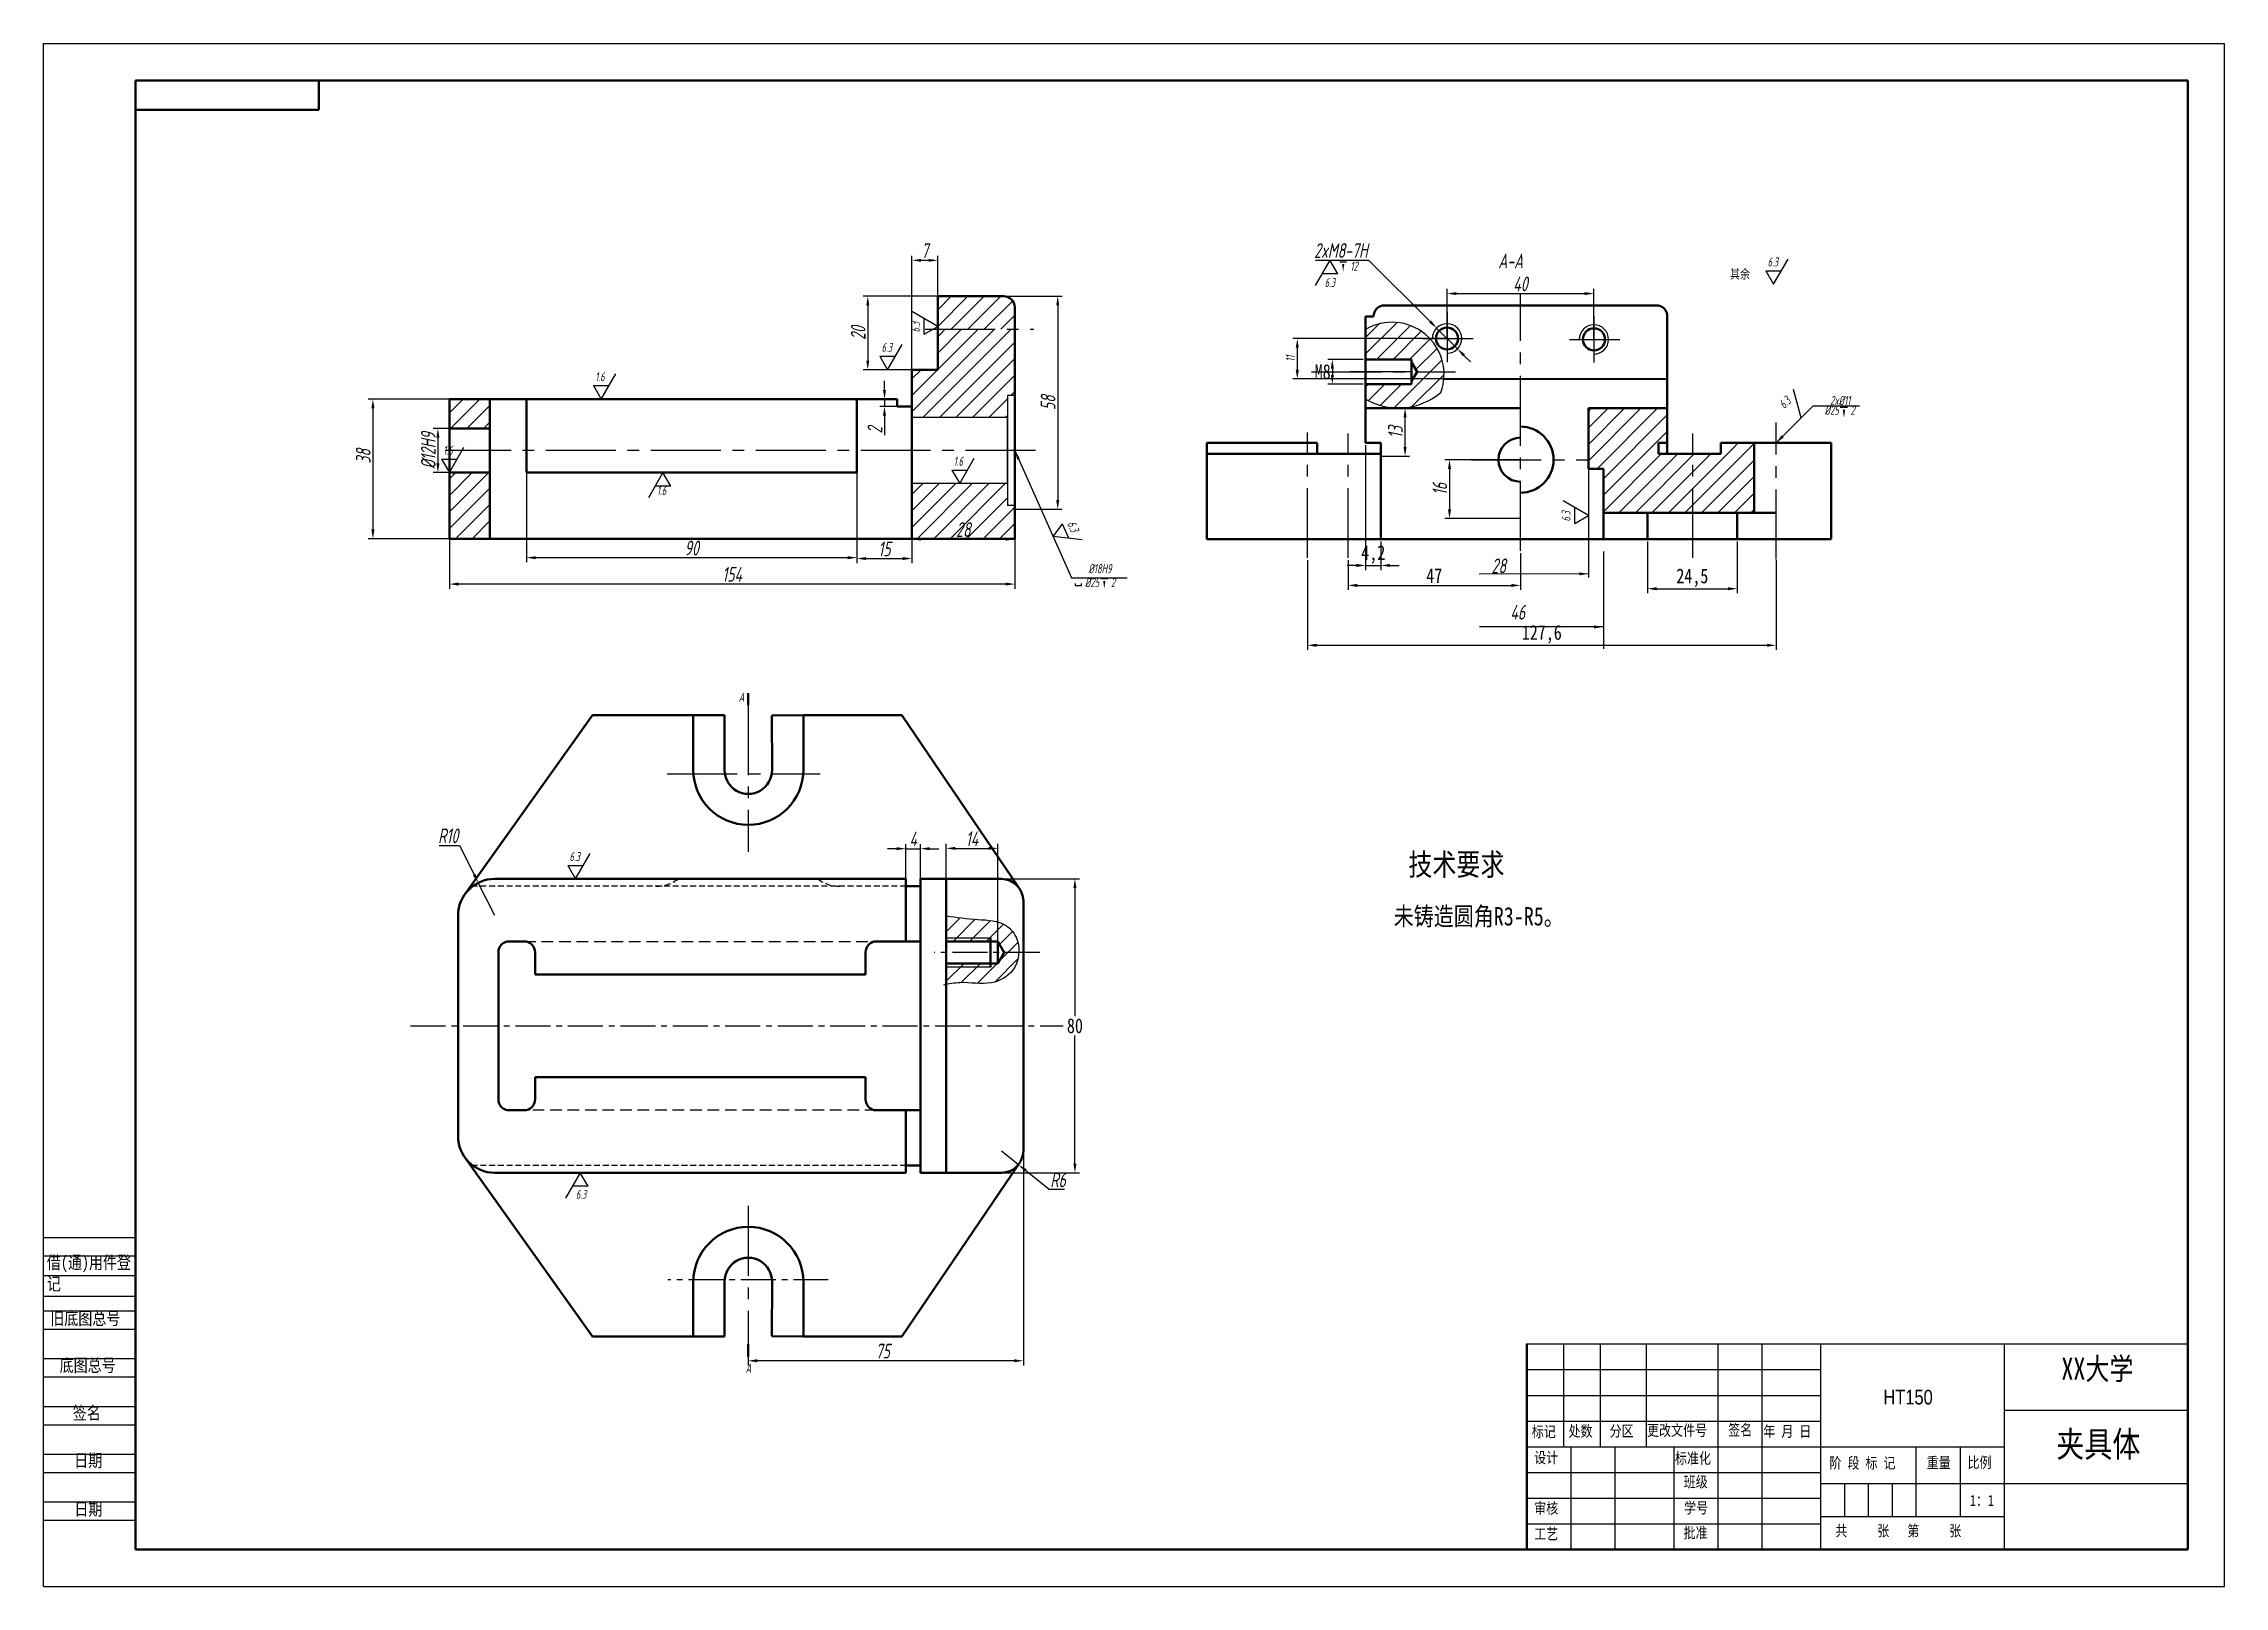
# Model space of a CAD drawing. Header units: millimetres. Extents: x 2542 to 3136, y 60 to 480.
import ezdxf

# ---------------------------------------------------------------- set-up
doc = ezdxf.new("R2010")
doc.units = ezdxf.units.MM
doc.linetypes.add('CENTER2', pattern=[28.575, 19.05, -3.175, 3.175, -3.175])
doc.linetypes.add('HIDDEN2', pattern=[4.7625, 3.175, -1.5875])
for name, color, linetype in [('中心线层', 10, 'CENTER2'), ('图层', 3, 'Continuous'), ('尺寸标注层', 3, 'Continuous'), ('文字层', 7, 'Continuous'), ('细实线层', 7, 'Continuous'), ('虚线层', 5, 'HIDDEN2')]:
    doc.layers.add(name, color=color, linetype=linetype)
for name, color, linetype, lineweight in [('粗实线', 7, 'Continuous', 50), ('粗实线层', 7, 'Continuous', 50), ('细实线', 3, 'Continuous', 25)]:
    doc.layers.add(name, color=color, linetype=linetype, lineweight=lineweight)
doc.styles.get("Standard").update_dxf_attribs({"font": '', "width": 0.8})
doc.styles.add('数字标注', font='gbeitc.shx', dxfattribs={"width": 0.8})
doc.styles.get('Standard').set_extended_font_data('FangSong_GB2312')
doc.dimstyles.new('ISO-25', dxfattribs={"dimtxt": 2.5, "dimasz": 2.5, "dimexe": 1.25, "dimexo": 0.625, "dimtad": 1, "dimtxsty": 'Standard', "dimcen": 2.5, "dimadec": 0, "dimazin": 0, "dimtfac": 1, "dimtmove": 0, "dimatfit": 3, "dimfxl": 0, "dimarcsym": 0})
doc.dimstyles.new('文字与尺寸线平行', dxfattribs={"dimtxt": 4, "dimasz": 2.5, "dimexe": 1.25, "dimexo": 0, "dimtad": 1, "dimdec": 0, "dimtxsty": '数字标注', "dimcen": 2.5, "dimadec": 0, "dimazin": 0, "dimtfac": 1, "dimtdec": 1, "dimtmove": 0, "dimatfit": 3, "dimfxl": 0, "dimarcsym": 0})
doc.dimstyles.new('文字水平', dxfattribs={"dimtxt": 4, "dimasz": 2.5, "dimexe": 1.25, "dimexo": 0.625, "dimtad": 1, "dimtih": 1, "dimtoh": 1, "dimdec": 1, "dimtxsty": 'Standard', "dimcen": 2.5, "dimadec": 0, "dimazin": 0, "dimtfac": 1, "dimtdec": 1, "dimtmove": 0, "dimatfit": 3, "dimfxl": 0, "dimarcsym": 0})
pattern_1 = [(45, (1828.9773, -94.1172), (-2.245064, 2.245064), [])]

msp = doc.modelspace()

# ---------------------------------------------------------------- texts
at = {"layer": '图层', "attachment_point": 1}
for s, insert, char_height, width in [('{\\fFangSong_GB2312|b0|i0|c134|p49;借(通)用件登记}', (2543.106, 149.9), 3.5, 23.01595), ('{\\fFangSong_GB2312|b0|i0|c134|p49;旧底图总号}', (2544.028, 134.674), 3.5, 37.21822), ('{\\fFangSong_GB2312|b0|i0|c134|p49;底图总号}', (2546.575, 121.886), 3.5, 37.21822), ('XX大学', (3091.82, 122.212), 6, 41.49171), ('{\\fFangSong_GB2312|b0|i0|c134|p49;签名}', (2550.155, 108.907), 3.5, 37.21822), ('{\\fFangSong_GB2312|b0|i0|c134|p49;标记}', (2947.566, 103.595), 3, 32.33484), ('{\\fFangSong_GB2312|b0|i0|c134|p49;处数}', (2957.567, 103.733), 3, 32.33484), ('{\\fFangSong_GB2312|b0|i0|c134|p49;分区}', (2968.769, 103.771), 3, 32.33484), ('{\\fFangSong_GB2312|b0|i0|c134|p49;更改文件号}', (2978.945, 103.945), 3, 32.33484), ('{\\fFangSong_GB2312|b0|i0|c134|p49;签名}', (3001.066, 104.047), 3, 32.33484), ('{\\fFangSong_GB2312|b0|i0|c134|p49;年 月 日}', (3010.628, 103.679), 3, 32.33484), ('{\\fFangSong_GB2312|b0|i0|c134|p49;日期}', (2550.541, 95.969), 3.5, 37.21822), ('{\\fFangSong_GB2312|b0|i0|c134|p49;设计}', (2948.225, 96.514), 3, 32.33484), ('{\\fFangSong_GB2312|b0|i0|c134|p49;标准化}', (2986.55, 96.355), 3, 32.33484), ('{\\fFangSong_GB2312|b0|i0|c134|p49;阶 段 标 记}', (3028.632, 95.05), 3, 32.33484), ('{\\fFangSong_GB2312|b0|i0|c134|p49;重量}', (3055.107, 95.136), 3, 32.33484), ('{\\fFangSong_GB2312|b0|i0|c134|p49;比例}', (3066.255, 95.191), 3, 32.33484), ('{\\fFangSong_GB2312|b0|i0|c134|p49;班级}', (2988.945, 89.921), 3, 32.33484), ('{\\fFangSong_GB2312|b0|i0|c134|p49;日期}', (2550.578, 82.78), 3.5, 37.21822), ('{\\fFangSong_GB2312|b0|i0|c134|p49;审核}', (2948.225, 82.735), 3, 32.33484), ('{\\fFangSong_GB2312|b0|i0|c134|p49;学号}', (2989.054, 82.842), 3, 32.33484), ('{\\fFangSong_GB2312|b0|i0|c134|p49;1：1}', (3066.919, 84.854), 3, 32.33484), ('{\\fFangSong_GB2312|b0|i0|c134|p49;工艺}', (2948.225, 75.735), 3, 32.33484), ('{\\fFangSong_GB2312|b0|i0|c134|p49;批准}', (2988.89, 76.058), 3, 32.33484), ('{\\fFangSong_GB2312|b0|i0|c134|p49;共     张   第     张}', (3030.243, 76.597), 3, 42.9972)]:
    msp.add_mtext(s, dxfattribs=dict(at, insert=insert, char_height=char_height, width=width))
at = {"layer": '尺寸标注层', "attachment_point": 1, "style": '数字标注'}
for s, insert, char_height, width in [('A-A', (2938.418, 422.792), 4, 26.06404), ('6.3', (3011.805, 421.75), 2.435, 4.4679), ('6.3', (2891.149, 416.148), 2.435, 4.4679), ('12', (2898.14, 420.624), 2.5, 3.39982), ('6.3', (2770.465, 398.497), 2.435, 4.4679), ('1.6', (2692.487, 390.497), 2.435, 4.4679), ('%%C25', (3027.332, 381.414), 2.5, 18.25998), ('2x%%C11', (3028.835, 384.075), 2.5, 14.13205), ('2', (3034.395, 381.416), 2.5, 0.33676), ('1.6', (2651.108, 370.497), 2.435, 4.4679), ('1.6', (2790.108, 367.497), 2.435, 4.4679), ('1.6', (2709.278, 359.51), 2.435, 4.4679), ('28', (2936.61, 339.792), 4, 15.04203), ('%%C25', (2825.857, 334.499), 2.5, 18.25998), ('%%C18H9', (2826.773, 338.277), 2.5, 17.14202), ('2', (2832.92, 334.501), 2.5, 0.33676), ('{\\H1.6x;46}', (2941.727, 327.151), 2.5, 14.89398), ('A', (2731.534, 303.272), 2.5, 6.30177), ('6.3', (2685.453, 259.87), 2.435, 4.4679), ('6.3', (2687.186, 167.902), 2.435, 4.4679), ('A', (2733.417, 120.586), 2.5, 6.30177)]:
    msp.add_mtext(s, dxfattribs=dict(at, insert=insert, char_height=char_height, width=width))
at = {"layer": '尺寸标注层', "char_height": 2.5, "attachment_point": 1}
for s, insert, width in [('{\\fSimSun|b0|i0|c134|p54;其余}', (3001.554, 418.496), 13.98044), ('{\\H2.4x;技术要求}', (2913.935, 259.512), 90.62088), ('{\\H2x;未铸造圆角R3-R5。}', (2909.94, 244.892), 91.75454)]:
    msp.add_mtext(s, dxfattribs=dict(at, insert=insert, width=width))
at = {"layer": '尺寸标注层', "char_height": 2.435, "width": 4.4679, "attachment_point": 1, "style": '数字标注'}
for insert, rotation in [((2778.436, 401.36), 90), ((3014.624, 382.107), 45), ((2955.676, 349.855), 90), ((2823.166, 350.304), 294.039153)]:
    msp.add_mtext('6.3', dxfattribs=dict(at, insert=insert, rotation=rotation))
at = {"layer": '文字层', "attachment_point": 5}
for s, insert, char_height, width in [('{\\fArial|b0|i0|c0|p32;HT150}', (3050.066, 111.451), 4, 25), ('\\ffangsong_gb2312|b0|i0|c134|p0;\\C256;夹具体', (3101.884, 98.273), 7, 70)]:
    msp.add_mtext(s, dxfattribs=dict(at, insert=insert, char_height=char_height, width=width))

# ---------------------------------------------------------------- blocks, each defined once
blk = doc.blocks.new('*D26')
at = {"layer": 'Defpoints', "color": 0, "transparency": 16777216}
for p in [(2944.48, 366.69), (2925.15, 350.69), (2944.48, 350.69)]:
    blk.add_point(p, dxfattribs=at)
at = {"layer": '尺寸标注层', "color": 0, "lineweight": -2, "transparency": 16777216}
for p, q in [((2944.48, 366.69), (2923.9, 366.69)), ((2925.15, 364.19), (2925.15, 353.19)), ((2944.48, 350.69), (2923.9, 350.69))]:
    blk.add_line(p, q, dxfattribs=at)
at = {"layer": '尺寸标注层', "color": 0, "transparency": 16777216}
for points in [[(2924.73, 364.19), (2925.57, 364.19), (2925.15, 366.69)], [(2924.73, 353.19), (2925.57, 353.19), (2925.15, 350.69)]]:
    blk.add_solid(points, dxfattribs=at)
at = {"layer": '尺寸标注层', "color": 0, "transparency": 16777216, "insert": (2922.52, 358.69), "char_height": 4, "attachment_point": 5, "rotation": 90, "style": '数字标注'}
blk.add_mtext('16', dxfattribs=at)
blk = doc.blocks.new('*D27')
at = {"layer": 'Defpoints', "color": 0, "transparency": 16777216}
for p in [(2906.48, 380.69), (2913.05, 380.69), (2906.48, 367.69)]:
    blk.add_point(p, dxfattribs=at)
at = {"layer": '尺寸标注层', "color": 0, "lineweight": -2, "transparency": 16777216}
for p, q in [((2906.48, 380.69), (2914.3, 380.69)), ((2913.05, 370.19), (2913.05, 378.19)), ((2906.48, 367.69), (2914.3, 367.69))]:
    blk.add_line(p, q, dxfattribs=at)
at = {"layer": '尺寸标注层', "color": 0, "transparency": 16777216}
for points in [[(2912.63, 378.19), (2913.47, 378.19), (2913.05, 380.69)], [(2912.63, 370.19), (2913.47, 370.19), (2913.05, 367.69)]]:
    blk.add_solid(points, dxfattribs=at)
at = {"layer": '尺寸标注层', "color": 0, "transparency": 16777216, "insert": (2910.42, 374.19), "char_height": 4, "attachment_point": 5, "rotation": 90, "style": '数字标注'}
blk.add_mtext('13', dxfattribs=at)
blk = doc.blocks.new('*D40')
at = {"layer": 'Defpoints', "color": 0, "transparency": 16777216}
for p in [(2964.48, 411.92), (2924.48, 399.69), (2964.48, 399.44)]:
    blk.add_point(p, dxfattribs=at)
at = {"layer": '尺寸标注层', "color": 0, "lineweight": -2, "transparency": 16777216}
for p, q in [((2924.48, 399.69), (2924.48, 413.17)), ((2926.98, 411.92), (2961.98, 411.92)), ((2964.48, 399.44), (2964.48, 413.17))]:
    blk.add_line(p, q, dxfattribs=at)
at = {"layer": '尺寸标注层', "color": 0, "transparency": 16777216}
for points in [[(2926.98, 412.33), (2926.98, 411.5), (2924.48, 411.92)], [(2961.98, 412.33), (2961.98, 411.5), (2964.48, 411.92)]]:
    blk.add_solid(points, dxfattribs=at)
at = {"layer": '尺寸标注层', "color": 0, "transparency": 16777216, "insert": (2944.48, 414.54), "char_height": 4, "attachment_point": 5, "style": '数字标注'}
blk.add_mtext('40', dxfattribs=at)
blk = doc.blocks.new('*D28')
at = {"layer": 'Defpoints', "color": 0, "transparency": 16777216}
for p in [(2921.65, 402.52), (2927.32, 396.87)]:
    blk.add_point(p, dxfattribs=at)
at = {"layer": '尺寸标注层', "color": 0, "lineweight": -2, "transparency": 16777216}
for p, q in [((2888.67, 421.02), (2903.1, 421.02)), ((2903.1, 421.02), (2919.88, 404.28)), ((2927.32, 396.87), (2921.65, 402.52)), ((2929.09, 395.1), (2930.86, 393.34))]:
    blk.add_line(p, q, dxfattribs=at)
at = {"layer": '尺寸标注层', "color": 0, "transparency": 16777216}
for points in [[(2920.18, 404.58), (2919.59, 403.99), (2921.65, 402.52)], [(2929.38, 395.4), (2928.79, 394.81), (2927.32, 396.87)]]:
    blk.add_solid(points, dxfattribs=at)
at = {"layer": '尺寸标注层', "color": 0, "transparency": 16777216, "insert": (2895.57, 423.64), "char_height": 4, "attachment_point": 5, "style": '数字标注'}
blk.add_mtext('2xM8-7H', dxfattribs=at)
blk = doc.blocks.new('*D41')
at = {"layer": 'Defpoints', "color": 0, "transparency": 16777216}
for p in [(2652.74, 383.19), (2631.91, 345.19), (2652.74, 345.19)]:
    blk.add_point(p, dxfattribs=at)
at = {"layer": '尺寸标注层', "color": 0, "lineweight": -2, "transparency": 16777216}
for p, q in [((2652.74, 383.19), (2630.66, 383.19)), ((2631.91, 380.69), (2631.91, 347.69)), ((2652.74, 345.19), (2630.66, 345.19))]:
    blk.add_line(p, q, dxfattribs=at)
at = {"layer": '尺寸标注层', "color": 0, "transparency": 16777216}
for points in [[(2631.49, 380.69), (2632.32, 380.69), (2631.91, 383.19)], [(2631.49, 347.69), (2632.32, 347.69), (2631.91, 345.19)]]:
    blk.add_solid(points, dxfattribs=at)
at = {"layer": '尺寸标注层', "color": 0, "transparency": 16777216, "insert": (2629.28, 367.6), "char_height": 4, "attachment_point": 5, "rotation": 90, "style": '数字标注'}
blk.add_mtext('38', dxfattribs=at)
blk = doc.blocks.new('*D42')
at = {"layer": 'Defpoints', "color": 0, "transparency": 16777216}
for p in [(2652.74, 375.19), (2649.61, 363.19), (2652.74, 363.19)]:
    blk.add_point(p, dxfattribs=at)
at = {"layer": '尺寸标注层', "color": 0, "lineweight": -2, "transparency": 16777216}
for p, q in [((2652.74, 375.19), (2648.36, 375.19)), ((2649.61, 372.69), (2649.61, 365.69)), ((2652.74, 363.19), (2648.36, 363.19))]:
    blk.add_line(p, q, dxfattribs=at)
at = {"layer": '尺寸标注层', "color": 0, "transparency": 16777216}
for points in [[(2649.2, 372.69), (2650.03, 372.69), (2649.61, 375.19)], [(2649.2, 365.69), (2650.03, 365.69), (2649.61, 363.19)]]:
    blk.add_solid(points, dxfattribs=at)
at = {"layer": '尺寸标注层', "color": 0, "transparency": 16777216, "insert": (2646.99, 369.19), "char_height": 4, "attachment_point": 5, "rotation": 90, "style": '数字标注'}
blk.add_mtext('%%C12H9', dxfattribs=at)
blk = doc.blocks.new('*D43')
at = {"layer": 'Defpoints', "color": 0, "transparency": 16777216}
for p in [(2803.74, 411.19), (2806.74, 353.19), (2818.43, 353.19)]:
    blk.add_point(p, dxfattribs=at)
at = {"layer": '尺寸标注层', "color": 0, "lineweight": -2, "transparency": 16777216}
for p, q in [((2803.74, 411.19), (2819.68, 411.19)), ((2818.43, 408.69), (2818.43, 355.69)), ((2806.74, 353.19), (2819.68, 353.19))]:
    blk.add_line(p, q, dxfattribs=at)
at = {"layer": '尺寸标注层', "color": 0, "transparency": 16777216}
for points in [[(2818.02, 408.69), (2818.85, 408.69), (2818.43, 411.19)], [(2818.02, 355.69), (2818.85, 355.69), (2818.43, 353.19)]]:
    blk.add_solid(points, dxfattribs=at)
at = {"layer": '尺寸标注层', "color": 0, "transparency": 16777216, "insert": (2815.81, 382.19), "char_height": 4, "attachment_point": 5, "rotation": 90, "style": '数字标注'}
blk.add_mtext('58', dxfattribs=at)
blk = doc.blocks.new('*D44')
at = {"layer": 'Defpoints', "color": 0, "transparency": 16777216}
for p in [(2785.74, 411.19), (2766.7, 391.19), (2778.74, 391.19)]:
    blk.add_point(p, dxfattribs=at)
at = {"layer": '尺寸标注层', "color": 0, "lineweight": -2, "transparency": 16777216}
for p, q in [((2785.74, 411.19), (2765.45, 411.19)), ((2766.7, 408.69), (2766.7, 393.69)), ((2778.74, 391.19), (2765.45, 391.19))]:
    blk.add_line(p, q, dxfattribs=at)
at = {"layer": '尺寸标注层', "color": 0, "transparency": 16777216}
for points in [[(2766.29, 408.69), (2767.12, 408.69), (2766.7, 411.19)], [(2766.29, 393.69), (2767.12, 393.69), (2766.7, 391.19)]]:
    blk.add_solid(points, dxfattribs=at)
at = {"layer": '尺寸标注层', "color": 0, "transparency": 16777216, "insert": (2764.08, 401.19), "char_height": 4, "attachment_point": 5, "rotation": 90, "style": '数字标注'}
blk.add_mtext('20', dxfattribs=at)
blk = doc.blocks.new('*D29')
at = {"layer": 'Defpoints', "color": 0, "transparency": 16777216}
for p in [(2785.74, 420.97), (2785.74, 411.19), (2778.74, 391.19)]:
    blk.add_point(p, dxfattribs=at)
at = {"layer": '尺寸标注层', "color": 0, "lineweight": -2, "transparency": 16777216}
for p, q in [((2778.74, 391.19), (2778.74, 422.22)), ((2785.74, 411.19), (2785.74, 422.22)), ((2781.24, 420.97), (2783.24, 420.97))]:
    blk.add_line(p, q, dxfattribs=at)
at = {"layer": '尺寸标注层', "color": 0, "transparency": 16777216}
for points in [[(2781.24, 421.39), (2781.24, 420.56), (2778.74, 420.97)], [(2783.24, 421.39), (2783.24, 420.56), (2785.74, 420.97)]]:
    blk.add_solid(points, dxfattribs=at)
at = {"layer": '尺寸标注层', "color": 0, "transparency": 16777216, "insert": (2782.24, 423.6), "char_height": 4, "attachment_point": 5, "style": '数字标注'}
blk.add_mtext('7', dxfattribs=at)
blk = doc.blocks.new('*D45')
at = {"layer": 'Defpoints', "color": 0, "transparency": 16777216}
for p in [(2778.74, 353.19), (2806.74, 353.19), (2806.74, 345.06)]:
    blk.add_point(p, dxfattribs=at)
at = {"layer": '尺寸标注层', "color": 0, "lineweight": -2, "transparency": 16777216}
for p, q in [((2778.74, 353.19), (2778.74, 343.81)), ((2806.74, 353.19), (2806.74, 343.81)), ((2781.24, 345.06), (2804.24, 345.06))]:
    blk.add_line(p, q, dxfattribs=at)
at = {"layer": '尺寸标注层', "color": 0, "transparency": 16777216}
for points in [[(2781.24, 345.47), (2781.24, 344.64), (2778.74, 345.06)], [(2804.24, 345.47), (2804.24, 344.64), (2806.74, 345.06)]]:
    blk.add_solid(points, dxfattribs=at)
at = {"layer": '尺寸标注层', "color": 0, "transparency": 16777216, "insert": (2792.74, 347.68), "char_height": 4, "attachment_point": 5, "style": '数字标注'}
blk.add_mtext('28', dxfattribs=at)
blk = doc.blocks.new('*D46')
at = {"layer": 'Defpoints', "color": 0, "transparency": 16777216}
for p in [(2763.74, 363.19), (2778.74, 353.19), (2778.74, 339.78)]:
    blk.add_point(p, dxfattribs=at)
at = {"layer": '尺寸标注层', "color": 0, "lineweight": -2, "transparency": 16777216}
for p, q in [((2763.74, 363.19), (2763.74, 338.53)), ((2778.74, 353.19), (2778.74, 338.53)), ((2766.24, 339.78), (2776.24, 339.78))]:
    blk.add_line(p, q, dxfattribs=at)
at = {"layer": '尺寸标注层', "color": 0, "transparency": 16777216}
for points in [[(2766.24, 340.19), (2766.24, 339.36), (2763.74, 339.78)], [(2776.24, 340.19), (2776.24, 339.36), (2778.74, 339.78)]]:
    blk.add_solid(points, dxfattribs=at)
at = {"layer": '尺寸标注层', "color": 0, "transparency": 16777216, "insert": (2771.24, 342.4), "char_height": 4, "attachment_point": 5, "style": '数字标注'}
blk.add_mtext('15', dxfattribs=at)
blk = doc.blocks.new('*D47')
at = {"layer": 'Defpoints', "color": 0, "transparency": 16777216}
for p in [(2673.74, 363.19), (2763.74, 353.19), (2673.74, 340.02)]:
    blk.add_point(p, dxfattribs=at)
at = {"layer": '尺寸标注层', "color": 0, "lineweight": -2, "transparency": 16777216}
for p, q in [((2673.74, 363.19), (2673.74, 338.77)), ((2763.74, 353.19), (2763.74, 338.77)), ((2761.24, 340.02), (2676.24, 340.02))]:
    blk.add_line(p, q, dxfattribs=at)
at = {"layer": '尺寸标注层', "color": 0, "transparency": 16777216}
for points in [[(2676.24, 340.43), (2676.24, 339.6), (2673.74, 340.02)], [(2761.24, 340.43), (2761.24, 339.6), (2763.74, 340.02)]]:
    blk.add_solid(points, dxfattribs=at)
at = {"layer": '尺寸标注层', "color": 0, "transparency": 16777216, "insert": (2718.74, 342.64), "char_height": 4, "attachment_point": 5, "style": '数字标注'}
blk.add_mtext('90', dxfattribs=at)
blk = doc.blocks.new('*D30')
at = {"layer": 'Defpoints', "color": 0, "transparency": 16777216}
for p in [(2652.74, 353.19), (2806.74, 353.19), (2652.74, 332.83)]:
    blk.add_point(p, dxfattribs=at)
at = {"layer": '尺寸标注层', "color": 0, "lineweight": -2, "transparency": 16777216}
for p, q in [((2652.74, 353.19), (2652.74, 331.58)), ((2806.74, 353.19), (2806.74, 331.58)), ((2804.24, 332.83), (2655.24, 332.83))]:
    blk.add_line(p, q, dxfattribs=at)
at = {"layer": '尺寸标注层', "color": 0, "transparency": 16777216}
for points in [[(2655.24, 333.25), (2655.24, 332.42), (2652.74, 332.83)], [(2804.24, 333.25), (2804.24, 332.42), (2806.74, 332.83)]]:
    blk.add_solid(points, dxfattribs=at)
at = {"layer": '尺寸标注层', "color": 0, "transparency": 16777216, "insert": (2729.74, 335.46), "char_height": 4, "attachment_point": 5, "style": '数字标注'}
blk.add_mtext('154', dxfattribs=at)
blk = doc.blocks.new('*D48')
at = {"layer": 'Defpoints', "color": 0, "transparency": 16777216}
for p in [(2771.25, 381.19), (2774.74, 383.19), (2774.74, 381.19)]:
    blk.add_point(p, dxfattribs=at)
at = {"layer": '尺寸标注层', "color": 0, "lineweight": -2, "transparency": 16777216}
for p, q in [((2771.25, 385.69), (2771.25, 388.19)), ((2774.74, 383.19), (2770, 383.19)), ((2774.74, 381.19), (2770, 381.19)), ((2771.25, 383.19), (2771.25, 381.19)), ((2771.25, 378.69), (2771.25, 373.34))]:
    blk.add_line(p, q, dxfattribs=at)
at = {"layer": '尺寸标注层', "color": 0, "transparency": 16777216}
for points in [[(2770.84, 385.69), (2771.67, 385.69), (2771.25, 383.19)], [(2770.84, 378.69), (2771.67, 378.69), (2771.25, 381.19)]]:
    blk.add_solid(points, dxfattribs=at)
at = {"layer": '尺寸标注层', "color": 0, "transparency": 16777216, "insert": (2768.63, 374.77), "char_height": 4, "attachment_point": 5, "rotation": 90, "style": '数字标注'}
blk.add_mtext('2', dxfattribs=at)
blk = doc.blocks.new('*D49')
at = {"layer": 'Defpoints', "color": 0, "ltscale": 0.5, "transparency": 16777216}
for p in [(2809.09, 178.56), (2734.09, 122.52), (2734.09, 121.38)]:
    blk.add_point(p, dxfattribs=at)
at = {"layer": '尺寸标注层', "color": 0, "lineweight": -2, "ltscale": 0.5, "transparency": 16777216}
for p, q in [((2809.09, 178.56), (2809.09, 120.13)), ((2734.09, 122.52), (2734.09, 120.13)), ((2806.59, 121.38), (2736.59, 121.38))]:
    blk.add_line(p, q, dxfattribs=at)
at = {"layer": '尺寸标注层', "color": 0, "ltscale": 0.5, "transparency": 16777216}
for points in [[(2736.59, 121.8), (2736.59, 120.96), (2734.09, 121.38)], [(2806.59, 121.8), (2806.59, 120.96), (2809.09, 121.38)]]:
    blk.add_solid(points, dxfattribs=at)
at = {"layer": '尺寸标注层', "color": 0, "ltscale": 0.5, "transparency": 16777216, "insert": (2770.79, 124), "char_height": 4, "attachment_point": 5, "style": '数字标注'}
blk.add_mtext('75', dxfattribs=at)
blk = doc.blocks.new('*D50')
at = {"layer": 'Defpoints', "color": 0, "ltscale": 0.5, "transparency": 16777216}
for p in [(2802.09, 260.88), (2788.09, 235.56), (2802.09, 235.56)]:
    blk.add_point(p, dxfattribs=at)
at = {"layer": '尺寸标注层', "color": 0, "lineweight": -2, "ltscale": 0.5, "transparency": 16777216}
for p, q in [((2788.09, 235.56), (2788.09, 262.13)), ((2802.09, 235.56), (2802.09, 262.13)), ((2790.59, 260.88), (2799.59, 260.88))]:
    blk.add_line(p, q, dxfattribs=at)
at = {"layer": '尺寸标注层', "color": 0, "ltscale": 0.5, "transparency": 16777216}
for points in [[(2790.59, 261.3), (2790.59, 260.46), (2788.09, 260.88)], [(2799.59, 261.3), (2799.59, 260.46), (2802.09, 260.88)]]:
    blk.add_solid(points, dxfattribs=at)
at = {"layer": '尺寸标注层', "color": 0, "ltscale": 0.5, "transparency": 16777216, "insert": (2795.09, 263.51), "char_height": 4, "attachment_point": 5, "style": '数字标注'}
blk.add_mtext('14', dxfattribs=at)
blk = doc.blocks.new('*D51')
at = {"layer": 'Defpoints', "color": 0, "ltscale": 0.5, "transparency": 16777216}
for p in [(2781.09, 260.79), (2777.09, 252.56), (2781.09, 252.56)]:
    blk.add_point(p, dxfattribs=at)
at = {"layer": '尺寸标注层', "color": 0, "lineweight": -2, "ltscale": 0.5, "transparency": 16777216}
for p, q in [((2777.09, 252.56), (2777.09, 262.04)), ((2781.09, 252.56), (2781.09, 262.04)), ((2774.59, 260.79), (2772.09, 260.79)), ((2777.09, 260.79), (2781.09, 260.79)), ((2783.59, 260.79), (2786.09, 260.79))]:
    blk.add_line(p, q, dxfattribs=at)
at = {"layer": '尺寸标注层', "color": 0, "ltscale": 0.5, "transparency": 16777216}
for points in [[(2774.59, 261.21), (2774.59, 260.37), (2777.09, 260.79)], [(2783.59, 261.21), (2783.59, 260.37), (2781.09, 260.79)]]:
    blk.add_solid(points, dxfattribs=at)
at = {"layer": '尺寸标注层', "color": 0, "ltscale": 0.5, "transparency": 16777216, "insert": (2779.09, 263.41), "char_height": 4, "attachment_point": 5, "style": '数字标注'}
blk.add_mtext('4', dxfattribs=at)
blk = doc.blocks.new('*D31')
at = {"layer": 'Defpoints', "color": 0, "ltscale": 0.5, "transparency": 16777216}
for p in [(2660.6, 251.5), (2665.09, 242.56)]:
    blk.add_point(p, dxfattribs=at)
at = {"layer": '尺寸标注层', "color": 0, "lineweight": -2, "ltscale": 0.5, "transparency": 16777216}
for p, q in [((2649.95, 261.67), (2655.51, 261.67)), ((2655.51, 261.67), (2659.48, 253.74)), ((2665.09, 242.56), (2660.6, 251.5))]:
    blk.add_line(p, q, dxfattribs=at)
at = {"layer": '尺寸标注层', "color": 0, "ltscale": 0.5, "transparency": 16777216}
blk.add_solid([(2659.86, 253.93), (2659.11, 253.55), (2660.6, 251.5)], dxfattribs=at)
at = {"layer": '尺寸标注层', "color": 0, "ltscale": 0.5, "transparency": 16777216, "insert": (2652.42, 264.29), "char_height": 4, "attachment_point": 5, "style": '数字标注'}
blk.add_mtext('R10', dxfattribs=at)
blk = doc.blocks.new('*D32')
at = {"layer": 'Defpoints', "color": 0, "ltscale": 0.5, "transparency": 16777216}
for p in [(2803.09, 178.56), (2807.75, 174.79)]:
    blk.add_point(p, dxfattribs=at)
at = {"layer": '尺寸标注层', "color": 0, "lineweight": -2, "ltscale": 0.5, "transparency": 16777216}
for p, q in [((2803.09, 178.56), (2807.75, 174.79)), ((2816.14, 167.99), (2809.69, 173.22)), ((2820.3, 167.99), (2816.14, 167.99))]:
    blk.add_line(p, q, dxfattribs=at)
at = {"layer": '尺寸标注层', "color": 0, "ltscale": 0.5, "transparency": 16777216}
blk.add_solid([(2809.95, 173.54), (2809.43, 172.89), (2807.75, 174.79)], dxfattribs=at)
at = {"layer": '尺寸标注层', "color": 0, "ltscale": 0.5, "transparency": 16777216, "insert": (2818.53, 170.62), "char_height": 4, "attachment_point": 5, "style": '数字标注'}
blk.add_mtext('R6', dxfattribs=at)
blk = doc.blocks.new('*D33')
at = {"layer": 'Defpoints', "color": 0, "transparency": 16777216}
for p in [(2924.48, 399.69), (2883.69, 388.69), (2924.69, 388.69)]:
    blk.add_point(p, dxfattribs=at)
at = {"layer": '尺寸标注层', "color": 0, "lineweight": -2, "transparency": 16777216}
for p, q in [((2923.86, 399.69), (2882.44, 399.69)), ((2883.69, 397.19), (2883.69, 391.19)), ((2924.07, 388.69), (2882.44, 388.69))]:
    blk.add_line(p, q, dxfattribs=at)
at = {"layer": '尺寸标注层', "color": 0, "transparency": 16777216}
for points in [[(2883.27, 397.19), (2884.11, 397.19), (2883.69, 399.69)], [(2883.27, 391.19), (2884.11, 391.19), (2883.69, 388.69)]]:
    blk.add_solid(points, dxfattribs=at)
at = {"layer": '尺寸标注层', "color": 0, "transparency": 16777216, "insert": (2881.81, 394.19), "char_height": 2.5, "attachment_point": 5, "rotation": 90, "style": '数字标注'}
blk.add_mtext('11', dxfattribs=at)
blk = doc.blocks.new('*D34')
at = {"layer": 'Defpoints', "color": 0, "transparency": 16777216}
for p in [(2803.09, 252.56), (2803.09, 172.56), (2823.12, 172.56)]:
    blk.add_point(p, dxfattribs=at)
at = {"layer": '尺寸标注层', "color": 0, "lineweight": -2, "transparency": 16777216}
for p, q in [((2803.71, 252.56), (2824.37, 252.56)), ((2823.12, 250.06), (2823.12, 215.19)), ((2823.12, 175.06), (2823.12, 209.94)), ((2803.71, 172.56), (2824.37, 172.56))]:
    blk.add_line(p, q, dxfattribs=at)
at = {"layer": '尺寸标注层', "color": 0, "transparency": 16777216}
for points in [[(2822.7, 250.06), (2823.54, 250.06), (2823.12, 252.56)], [(2822.7, 175.06), (2823.54, 175.06), (2823.12, 172.56)]]:
    blk.add_solid(points, dxfattribs=at)
at = {"layer": '尺寸标注层', "color": 0, "transparency": 16777216, "insert": (2823.12, 212.56), "char_height": 4, "attachment_point": 5}
blk.add_mtext('80', dxfattribs=at)
blk = doc.blocks.new('*D35')
at = {"layer": 'Defpoints', "color": 0, "transparency": 16777216}
for p in [(2902.29, 394), (2893.24, 387.29), (2902.29, 387.29)]:
    blk.add_point(p, dxfattribs=at)
at = {"layer": '尺寸标注层', "color": 0, "lineweight": -2, "transparency": 16777216}
for p, q in [((2901.66, 394), (2891.99, 394)), ((2901.66, 387.29), (2891.99, 387.29)), ((2893.24, 391.5), (2893.24, 389.79))]:
    blk.add_line(p, q, dxfattribs=at)
at = {"layer": '尺寸标注层', "color": 0, "transparency": 16777216}
for points in [[(2892.82, 391.5), (2893.65, 391.5), (2893.24, 394)], [(2892.82, 389.79), (2893.65, 389.79), (2893.24, 387.29)]]:
    blk.add_solid(points, dxfattribs=at)
at = {"layer": '尺寸标注层', "color": 0, "transparency": 16777216, "insert": (2890.61, 390.65), "char_height": 4, "attachment_point": 5}
blk.add_mtext('M8', dxfattribs=at)
blk = doc.blocks.new('*D36')
at = {"layer": 'Defpoints', "color": 0, "transparency": 16777216}
for p in [(2902.29, 371.25), (2906.48, 345.06), (2906.48, 337.9)]:
    blk.add_point(p, dxfattribs=at)
at = {"layer": '尺寸标注层', "color": 0, "lineweight": -2, "transparency": 16777216}
for p, q in [((2902.29, 370.62), (2902.29, 336.65)), ((2906.48, 344.43), (2906.48, 336.65)), ((2899.79, 337.9), (2897.29, 337.9)), ((2902.29, 337.9), (2906.48, 337.9)), ((2908.98, 337.9), (2911.48, 337.9))]:
    blk.add_line(p, q, dxfattribs=at)
at = {"layer": '尺寸标注层', "color": 0, "transparency": 16777216}
for points in [[(2899.79, 338.32), (2899.79, 337.49), (2902.29, 337.9)], [(2908.98, 338.32), (2908.98, 337.49), (2906.48, 337.9)]]:
    blk.add_solid(points, dxfattribs=at)
at = {"layer": '尺寸标注层', "color": 0, "transparency": 16777216, "insert": (2904.39, 340.88), "char_height": 4, "attachment_point": 5}
blk.add_mtext('4,2', dxfattribs=at)
blk = doc.blocks.new('*D37')
at = {"layer": 'Defpoints', "color": 0, "transparency": 16777216}
for p in [(2886.48, 339.94), (3014.1, 339.94), (3014.1, 316.17)]:
    blk.add_point(p, dxfattribs=at)
at = {"layer": '尺寸标注层', "color": 0, "lineweight": -2, "transparency": 16777216}
for p, q in [((2886.48, 339.31), (2886.48, 314.92)), ((3014.1, 339.31), (3014.1, 314.92)), ((2888.98, 316.17), (3011.6, 316.17))]:
    blk.add_line(p, q, dxfattribs=at)
at = {"layer": '尺寸标注层', "color": 0, "transparency": 16777216}
for points in [[(2888.98, 316.59), (2888.98, 315.75), (2886.48, 316.17)], [(3011.6, 316.59), (3011.6, 315.75), (3014.1, 316.17)]]:
    blk.add_solid(points, dxfattribs=at)
at = {"layer": '尺寸标注层', "color": 0, "transparency": 16777216, "insert": (2950.29, 319.14), "char_height": 4, "attachment_point": 5}
blk.add_mtext('127,6', dxfattribs=at)
blk = doc.blocks.new('*D38')
at = {"layer": 'Defpoints', "color": 0, "transparency": 16777216}
for p in [(2979.04, 345.06), (3003.54, 345.06), (3003.54, 331.57)]:
    blk.add_point(p, dxfattribs=at)
at = {"layer": '尺寸标注层', "color": 0, "lineweight": -2, "transparency": 16777216}
for p, q in [((2979.04, 344.43), (2979.04, 330.32)), ((3003.54, 344.43), (3003.54, 330.32)), ((2981.54, 331.57), (3001.04, 331.57))]:
    blk.add_line(p, q, dxfattribs=at)
at = {"layer": '尺寸标注层', "color": 0, "transparency": 16777216}
for points in [[(2981.54, 331.98), (2981.54, 331.15), (2979.04, 331.57)], [(3001.04, 331.98), (3001.04, 331.15), (3003.54, 331.57)]]:
    blk.add_solid(points, dxfattribs=at)
at = {"layer": '尺寸标注层', "color": 0, "transparency": 16777216, "insert": (2991.29, 334.54), "char_height": 4, "attachment_point": 5}
blk.add_mtext('24,5', dxfattribs=at)
blk = doc.blocks.new('*D39')
at = {"layer": 'Defpoints', "color": 0, "transparency": 16777216}
for p in [(2897.51, 339.94), (2944.48, 341.91), (2944.48, 332.47)]:
    blk.add_point(p, dxfattribs=at)
at = {"layer": '尺寸标注层', "color": 0, "lineweight": -2, "transparency": 16777216}
for p, q in [((2897.51, 339.31), (2897.51, 331.22)), ((2944.48, 341.28), (2944.48, 331.22)), ((2900.01, 332.47), (2941.98, 332.47))]:
    blk.add_line(p, q, dxfattribs=at)
at = {"layer": '尺寸标注层', "color": 0, "transparency": 16777216}
for points in [[(2900.01, 332.89), (2900.01, 332.05), (2897.51, 332.47)], [(2941.98, 332.89), (2941.98, 332.05), (2944.48, 332.47)]]:
    blk.add_solid(points, dxfattribs=at)
at = {"layer": '尺寸标注层', "color": 0, "transparency": 16777216, "insert": (2921, 335.1), "char_height": 4, "attachment_point": 5}
blk.add_mtext('47', dxfattribs=at)

# ---------------------------------------------------------------- dimensions: what is measured, and where the dimension line sits
at = {"layer": '尺寸标注层'}
for base, p1, p2, picture, middle in [((2785.741, 420.973), (2778.741, 391.191), (2785.741, 411.191), '*D29', (2782.241, 420.973)), ((2964.483, 411.918), (2924.483, 399.691), (2964.483, 399.436), '*D40', (2944.483, 411.918)), ((2673.741, 340.018), (2763.741, 353.191), (2673.741, 363.191), '*D47', (2718.741, 340.018)), ((2778.741, 339.778), (2763.741, 363.191), (2778.741, 353.191), '*D46', (2771.241, 339.778)), ((2652.741, 332.834), (2806.741, 353.191), (2652.741, 353.191), '*D30', (2729.741, 332.834))]:
    dim = msp.add_linear_dim(base=base, p1=p1, p2=p2, dimstyle='文字与尺寸线平行', override={"dimtxsty": '数字标注'}, dxfattribs=at)
    dim.commit()
    dim.dimension.update_dxf_attribs({"geometry": picture, "text_midpoint": middle, "dimtype": 160})
dim = msp.add_diameter_dim_2p(p1=(2927.316, 396.867), p2=(2921.651, 402.516), text='2xM8-7H', dimstyle='文字水平', override={"dimtxsty": '数字标注'}, dxfattribs=at)
dim.commit()
dim.dimension.update_dxf_attribs({"geometry": '*D28', "text_midpoint": (2895.575, 421.016), "dimtype": 163})
for base, p1, p2, picture, middle in [((2766.704, 391.191), (2785.741, 411.191), (2778.741, 391.191), '*D44', (2766.704, 401.191)), ((2631.907, 345.191), (2652.741, 383.191), (2652.741, 345.191), '*D41', (2631.907, 367.603))]:
    dim = msp.add_linear_dim(base=base, p1=p1, p2=p2, angle=90, dimstyle='文字与尺寸线平行', override={"dimtxsty": '数字标注'}, dxfattribs=at)
    dim.commit()
    dim.dimension.update_dxf_attribs({"geometry": picture, "text_midpoint": middle, "dimtype": 160})
for base, p1, p2, dimstyle, picture, middle in [((2818.435, 353.191), (2803.741, 411.191), (2806.741, 353.191), '文字与尺寸线平行', '*D43', (2815.81, 382.191)), ((2883.69, 388.691), (2924.483, 399.691), (2924.694, 388.691), 'ISO-25', '*D33', (2881.815, 394.191)), ((2771.253, 381.191), (2774.741, 383.191), (2774.741, 381.191), '文字与尺寸线平行', '*D48', (2768.628, 374.766)), ((2913.048, 380.691), (2906.483, 367.691), (2906.483, 380.691), '文字与尺寸线平行', '*D27', (2910.423, 374.191)), ((2925.15, 350.691), (2944.483, 366.691), (2944.483, 350.691), '文字与尺寸线平行', '*D26', (2922.525, 358.691))]:
    dim = msp.add_linear_dim(base=base, p1=p1, p2=p2, angle=90, dimstyle=dimstyle, override={"dimtxsty": '数字标注'}, dxfattribs=at)
    dim.commit()
    dim.dimension.update_dxf_attribs({"geometry": picture, "text_midpoint": middle})
dim = msp.add_linear_dim(base=(2893.238, 387.29), p1=(2902.289, 394.001), p2=(2902.289, 387.29), angle=90, text='M8', dimstyle='文字水平', override={"dimtad": 3}, dxfattribs=at)
dim.commit()
dim.dimension.update_dxf_attribs({"geometry": '*D35', "text_midpoint": (2890.615, 390.645)})
dim = msp.add_linear_dim(base=(2649.613, 363.191), p1=(2652.741, 375.191), p2=(2652.741, 363.191), angle=90, text='%%C12H9', dimstyle='文字与尺寸线平行', override={"dimtxsty": '数字标注'}, dxfattribs=at)
dim.commit()
dim.dimension.update_dxf_attribs({"geometry": '*D42', "text_midpoint": (2649.613, 369.191), "dimtype": 160})
for base, p1, p2, picture, middle in [((2906.483, 337.904), (2902.289, 371.247), (2906.483, 345.056), '*D36', (2904.386, 337.904)), ((2944.483, 332.471), (2897.514, 339.936), (2944.483, 341.906), '*D39', (2920.999, 332.471))]:
    dim = msp.add_linear_dim(base=base, p1=p1, p2=p2, dimstyle='文字水平', dxfattribs=at)
    dim.commit()
    dim.dimension.update_dxf_attribs({"geometry": picture, "text_midpoint": middle, "dimtype": 160})
dim = msp.add_linear_dim(base=(2806.741, 345.056), p1=(2778.741, 353.191), p2=(2806.741, 353.191), dimstyle='文字与尺寸线平行', override={"dimtxsty": '数字标注'}, dxfattribs=at)
dim.commit()
dim.dimension.update_dxf_attribs({"geometry": '*D45', "text_midpoint": (2792.741, 347.681)})
for base, p1, p2, picture, middle in [((3003.538, 331.565), (2979.042, 345.056), (3003.538, 345.056), '*D38', (2991.29, 334.536)), ((3014.095, 316.17), (2886.483, 339.936), (3014.095, 339.936), '*D37', (2950.289, 319.141))]:
    dim = msp.add_linear_dim(base=base, p1=p1, p2=p2, dimstyle='文字水平', dxfattribs=at)
    dim.commit()
    dim.dimension.update_dxf_attribs({"geometry": picture, "text_midpoint": middle})
at = {"layer": '尺寸标注层', "ltscale": 0.5}
for center, mpoint, picture, middle in [((2665.086, 242.564), (2660.605, 251.504), '*D31', (2652.419, 261.666)), ((2803.086, 178.564), (2807.749, 174.789), '*D32', (2818.533, 167.995))]:
    dim = msp.add_radius_dim(center=center, mpoint=mpoint, dimstyle='文字水平', override={"dimtxsty": '数字标注'}, dxfattribs=at)
    dim.commit()
    dim.dimension.update_dxf_attribs({"geometry": picture, "text_midpoint": middle, "dimtype": 164})
for base, p1, p2, picture, middle in [((2781.086, 260.789), (2777.086, 252.564), (2781.086, 252.564), '*D51', (2779.086, 263.414)), ((2802.086, 260.881), (2788.086, 235.564), (2802.086, 235.564), '*D50', (2795.086, 263.506))]:
    dim = msp.add_linear_dim(base=base, p1=p1, p2=p2, dimstyle='文字与尺寸线平行', override={"dimtxsty": '数字标注'}, dxfattribs=at)
    dim.commit()
    dim.dimension.update_dxf_attribs({"geometry": picture, "text_midpoint": middle})
at = {"layer": '尺寸标注层'}
dim = msp.add_linear_dim(base=(2823.119, 172.564), p1=(2803.086, 252.564), p2=(2803.086, 172.564), angle=90, dimstyle='文字水平', dxfattribs=at)
dim.commit()
dim.dimension.update_dxf_attribs({"geometry": '*D34', "text_midpoint": (2823.119, 212.564)})
at = {"layer": '尺寸标注层', "ltscale": 0.5}
dim = msp.add_linear_dim(base=(2734.086, 121.379), p1=(2809.086, 178.564), p2=(2734.086, 122.523), dimstyle='文字与尺寸线平行', override={"dimtxsty": '数字标注'}, dxfattribs=at)
dim.commit()
dim.dimension.update_dxf_attribs({"geometry": '*D49', "text_midpoint": (2770.789, 121.379), "dimtype": 160})

# ---------------------------------------------------------------- hatches: boundary and pattern name
at = {"layer": '细实线层'}
h = msp.add_hatch(dxfattribs=at)
h.set_pattern_fill('ANSI31', color=256, style=0)
h.set_pattern_definition([(45, (-293.2998, -242.3984), (-2.245064, 2.245064), [])])
h.paths.add_polyline_path([(2806.741, 408.191, 0.4142136), (2803.741, 411.191), (2785.741, 411.191), (2785.741, 402.191), (2806.741, 402.191)])
h = msp.add_hatch(dxfattribs=at)
h.set_pattern_fill('ANSI31', color=256, style=0)
h.set_pattern_definition(pattern_1)
h.paths.add_polyline_path([(2902.289, 394.001), (2902.289, 402.149, -0.3497362), (2919.778, 399.691, -0.179137), (2923.643, 390.645), (2916.365, 390.645), (2914.773, 393.236), (2914.773, 394.001), (2913.394, 394.001)])
h.paths.add_polyline_path([(2902.289, 387.29), (2914.773, 387.29), (2914.773, 388.054), (2916.365, 390.645), (2923.643, 390.645, -0.1013198), (2922.778, 385.027, -0.3185567), (2902.289, 383.188)])
h = msp.add_hatch(dxfattribs=at)
h.set_pattern_fill('ANSI31', color=256, style=0)
h.set_pattern_definition(pattern_1)
h.paths.add_polyline_path([(2778.741, 378.191), (2804.741, 378.191), (2804.741, 384.191), (2806.741, 384.191), (2806.741, 402.191), (2785.741, 402.191), (2785.741, 391.191), (2778.741, 391.191), (2778.741, 381.191)])
h.paths.add_polyline_path([(2806.741, 345.191), (2806.741, 353.191), (2806.741, 354.191), (2804.741, 354.191), (2804.741, 360.191), (2791.741, 360.191), (2778.741, 360.191), (2778.741, 345.191)])
h.paths.add_polyline_path([(2789.151, 350.681), (2789.151, 344.681), (2796.332, 344.681), (2796.332, 350.681)], flags=24)
h = msp.add_hatch(dxfattribs=at)
h.set_pattern_fill('ANSI31', color=256, style=0)
h.set_pattern_definition(pattern_1)
h.paths.add_polyline_path([(2652.741, 353.191), (2652.741, 345.191), (2663.741, 345.191), (2663.741, 363.191), (2652.741, 363.191)])
h.paths.add_polyline_path([(2652.741, 383.191), (2652.741, 375.191), (2663.741, 375.191), (2663.741, 383.191)])
h = msp.add_hatch(dxfattribs=at)
h.set_pattern_fill('ANSI31', color=256, style=0)
h.set_pattern_definition(pattern_1)
h.paths.add_polyline_path([(2962.982, 366.691), (2962.982, 380.691), (2984.483, 380.691), (2984.483, 371.247), (2982.095, 371.247), (2982.095, 368.247), (2984.483, 368.247), (2999.095, 368.247), (2999.095, 371.247), (3002.483, 371.247), (3002.483, 352.245), (2979.042, 352.24), (2967.096, 352.238), (2967.096, 354.247), (2967.094, 364.247), (2962.982, 364.247)])
h = msp.add_hatch(dxfattribs=at)
h.set_pattern_fill('ANSI31', color=256, style=0)
h.set_pattern_definition(pattern_1)
h.paths.add_polyline_path([(3003.537, 352.245), (3008.1, 352.246), (3008.096, 371.247), (3002.483, 371.247), (3002.483, 352.245)])
h = msp.add_hatch(dxfattribs=at)
h.set_pattern_fill('ANSI31', color=256, style=0)
h.set_pattern_definition([(45, (1799.6537, -108.15), (-2.245064, 2.245064), [])])
edge = h.paths.add_edge_path()
edge.add_line((2800.086, 236.564), (2800.086, 235.564))
edge.add_line((2800.086, 235.564), (2802.086, 235.564))
edge.add_line((2802.086, 235.564), (2803.818, 232.564))
edge.add_line((2803.818, 232.564), (2807.88, 232.564))
edge.add_spline(control_points=[(2807.88, 232.564), (2807.943, 233.795), (2807.519, 236.713), (2803.878, 241.194), (2796.278, 241.424), (2790.911, 242.114), (2788.086, 242.477)], knot_values=[0, 0, 0, 0, 3.5117772, 8.2640918, 16.0705695, 24.7441948, 24.7441948, 24.7441948, 24.7441948], degree=3, periodic=0)
edge.add_line((2788.086, 242.477), (2788.086, 236.564))
edge.add_line((2788.086, 236.564), (2800.086, 236.564))
h.paths.add_polyline_path([(2788.086, 236.564), (2788.086, 235.564), (2800.086, 235.564), (2800.086, 236.564)], flags=17)
h.paths.add_polyline_path([(2788.086, 229.564), (2788.086, 228.564), (2800.086, 228.564), (2800.086, 229.564)], flags=16)
edge = h.paths.add_edge_path()
edge.add_line((2788.086, 228.564), (2788.086, 223.814))
edge.add_spline(control_points=[(2788.086, 223.814), (2789.311, 224.044), (2793.381, 224.726), (2799.777, 223.251), (2806.392, 226.712), (2807.788, 230.77), (2807.88, 232.564)], knot_values=[24.7441948, 24.7441948, 24.7441948, 24.7441948, 28.4652836, 37.0968755, 43.691404, 48.8127682, 48.8127682, 48.8127682, 48.8127682], degree=3, periodic=0)
edge.add_line((2807.88, 232.564), (2803.818, 232.564))
edge.add_line((2803.818, 232.564), (2802.086, 229.564))
edge.add_line((2802.086, 229.564), (2800.086, 229.564))
edge.add_line((2800.086, 229.564), (2800.086, 228.564))
edge.add_line((2800.086, 228.564), (2788.086, 228.564))

# ---------------------------------------------------------------- linework, layer by layer
at = {"layer": '中心线层'}
for p, q in [((2944.483, 341.906), (2944.483, 411.918)), ((2924.483, 406.803), (2924.483, 393.262)), ((2964.483, 405.761), (2964.483, 393.112)), ((2782.363, 402.191), (2811.944, 402.191)), ((2917.805, 399.691), (2931.584, 399.691)), ((2957.805, 399.436), (2971.584, 399.436)), ((2902.289, 395.411), (2902.289, 388.7)), ((2887.589, 390.645), (2926.756, 390.645)), ((2914.773, 390.645), (2898.185, 390.645)), ((3014.095, 339.534), (3014.095, 376.824)), ((2812.397, 369.191), (2651.602, 369.191)), ((2886.483, 339.936), (2886.483, 374.066)), ((2897.514, 339.936), (2897.514, 373.821)), ((2991.453, 339.936), (2991.453, 373.821)), ((2931.113, 366.691), (2962.982, 366.691)), ((2734.086, 299.903), (2734.086, 259.933)), ((2712.041, 281.188), (2753.707, 281.188)), ((2734.086, 163.516), (2734.086, 125.891))]:
    msp.add_line(p, q, dxfattribs=at)
at = {"layer": '中心线层', "ltscale": 0.5}
for p, q in [((2813.564, 232.564), (2784.81, 232.564)), ((2642.161, 212.564), (2819.939, 212.564)), ((2755.954, 143.385), (2712.218, 143.385))]:
    msp.add_line(p, q, dxfattribs=at)
at = {"layer": '尺寸标注层'}
for p, q in [((2892.566, 421.016), (2888.592, 414.131)), ((2894.691, 417.334), (2890.441, 417.334)), ((2894.691, 417.334), (2892.566, 421.016)), ((2895.263, 420.568), (2897.114, 420.568)), ((3011.313, 418.126), (3013.438, 414.445)), ((3011.313, 418.126), (3015.563, 418.126)), ((3013.438, 414.445), (3017.412, 421.329)), ((2785.741, 402.993), (2778.857, 406.968)), ((2782.06, 400.868), (2782.06, 405.119)), ((2772.098, 391.191), (2776.072, 398.075)), ((2782.06, 400.868), (2785.741, 402.993)), ((2769.973, 394.872), (2774.223, 394.872)), ((2769.973, 394.872), (2772.098, 391.191)), ((2691.994, 386.872), (2694.12, 383.191)), ((2691.994, 386.872), (2696.245, 386.872)), ((2694.12, 383.191), (2698.094, 390.075)), ((3020.944, 378.096), (3018.887, 385.774)), ((3031.58, 380.991), (3033.598, 380.991)), ((2652.741, 363.191), (2656.716, 370.075)), ((2650.616, 366.872), (2654.867, 366.872)), ((2650.616, 366.872), (2652.741, 363.191)), ((2710.911, 363.191), (2706.936, 356.307)), ((2713.036, 359.51), (2710.911, 363.191)), ((2789.616, 363.872), (2793.867, 363.872)), ((2789.616, 363.872), (2791.741, 360.191)), ((2791.741, 360.191), (2795.716, 367.075)), ((2962.982, 364.247), (2962.982, 334.647)), ((2713.036, 359.51), (2708.786, 359.51)), ((2962.982, 351.489), (2956.098, 355.463)), ((2959.301, 349.363), (2959.301, 353.614)), ((2959.301, 349.363), (2962.982, 351.489)), ((2819.655, 349.277), (2817.159, 345.836)), ((2817.159, 345.836), (2825.065, 345.011)), ((2819.655, 349.277), (2821.386, 345.395)), ((2967.096, 341.741), (2967.096, 315.184)), ((2823.23, 332.986), (2823.23, 332.41)), ((2824.915, 332.41), (2824.915, 332.986)), ((2830.153, 334.364), (2832.075, 334.364)), ((2823.23, 332.41), (2824.915, 332.41)), ((2684.961, 256.246), (2689.212, 256.246)), ((2684.961, 256.246), (2687.086, 252.564)), ((2687.086, 252.564), (2691.061, 259.449)), ((2688.384, 172.564), (2684.409, 165.68)), ((2690.509, 168.883), (2688.384, 172.564)), ((2690.509, 168.883), (2686.259, 168.883))]:
    msp.add_line(p, q, dxfattribs=at)
for points in [[(2896.189, 420.568, 0, 0, 0), (2896.189, 419.937, 4.806, 0, 0)], [(2896.189, 419.937, 0.601, 0, 0), (2896.189, 417.905, 0, 0, 0)], [(3032.589, 380.991, 0, 0, 0), (3032.589, 380.303, 5.238, 0, 0)], [(3032.589, 380.303, 0.655, 0, 0), (3032.589, 378.088, 0, 0, 0)], [(2831.114, 334.364, 0, 0, 0), (2831.114, 333.709, 4.989, 0, 0)], [(2831.114, 333.709, 0.624, 0, 0), (2831.114, 331.599, 0, 0, 0)]]:
    msp.add_lwpolyline(points, format="xyseb", dxfattribs=at)
at = {"layer": '粗实线'}
for p, q in [((3126.214, 469.964), (2567.214, 469.964)), ((2567.214, 469.964), (2567.214, 69.964)), ((3126.214, 69.964), (3126.214, 469.964)), ((2567.214, 69.964), (3126.214, 69.964))]:
    msp.add_line(p, q, dxfattribs=at)
at = {"layer": '粗实线', "linetype": 'Continuous'}
for p, q in [((2617.214, 469.964), (2617.214, 461.964)), ((2567.214, 461.964), (2617.214, 461.964)), ((2946.214, 125.964), (2946.214, 69.964))]:
    msp.add_line(p, q, dxfattribs=at)
at = {"layer": '粗实线', "lineweight": 30}
for p, q in [((2946.214, 125.964), (3126.214, 125.964)), ((3026.214, 125.964), (3026.214, 69.964)), ((3076.214, 125.964), (3076.214, 69.964)), ((3076.214, 107.964), (3126.214, 107.964)), ((2946.214, 97.964), (3076.214, 97.964)), ((3076.214, 87.964), (3126.214, 87.964)), ((3026.214, 78.964), (3076.214, 78.964))]:
    msp.add_line(p, q, dxfattribs=at)
at = {"layer": '粗实线层'}
for p, q in [((2803.741, 411.191), (2785.741, 411.191)), ((2785.741, 411.191), (2785.741, 391.191)), ((2806.741, 408.191), (2806.741, 353.191)), ((2902.289, 405.691), (2904.483, 405.691)), ((2902.289, 405.691), (2902.289, 371.247)), ((2907.483, 408.691), (2981.483, 408.691)), ((2984.483, 405.691), (2984.483, 368.247)), ((2902.289, 394.001), (2913.394, 394.001)), ((2913.394, 394.001), (2914.773, 394.001)), ((2914.773, 394.001), (2914.773, 387.29)), ((2914.773, 393.236), (2916.365, 390.645)), ((2778.741, 391.191), (2778.741, 345.191)), ((2785.741, 391.191), (2778.741, 391.191)), ((2914.773, 387.29), (2902.289, 387.29)), ((2916.365, 390.645), (2914.773, 388.054)), ((2923.604, 388.674), (2984.483, 388.625)), ((2652.741, 353.191), (2652.741, 383.191)), ((2652.741, 383.191), (2774.741, 383.191)), ((2663.741, 345.191), (2663.741, 383.191)), ((2673.741, 363.191), (2673.741, 383.191)), ((2763.741, 363.191), (2763.741, 383.191)), ((2774.741, 383.191), (2774.741, 381.191)), ((2774.741, 381.191), (2778.741, 381.191)), ((2902.289, 380.691), (2944.483, 380.691)), ((2984.483, 380.691), (2962.982, 380.691)), ((2962.982, 380.691), (2962.982, 364.247)), ((2663.741, 375.191), (2652.741, 375.191)), ((2859.088, 371.247), (2859.093, 345.055)), ((2889.095, 371.247), (2859.088, 371.247)), ((2889.095, 371.247), (2889.095, 368.247)), ((2906.483, 371.247), (2902.289, 371.247)), ((2906.483, 371.247), (2906.483, 345.056)), ((2982.095, 371.247), (2982.095, 368.247)), ((2982.095, 371.247), (2984.483, 371.247)), ((2999.095, 371.247), (3029.102, 371.247)), ((2999.095, 371.247), (2999.095, 368.247)), ((3008.096, 371.247), (3008.1, 352.246)), ((3029.102, 371.247), (3029.102, 345.056)), ((2663.741, 363.191), (2652.741, 363.191)), ((2763.741, 363.191), (2673.741, 363.191)), ((2859.09, 368.247), (2906.483, 368.267)), ((2964.095, 364.247), (2962.982, 364.247)), ((2962.982, 364.247), (2967.094, 364.247)), ((2967.096, 354.247), (2967.094, 364.247)), ((2999.095, 368.247), (2982.095, 368.247)), ((2652.741, 353.191), (2652.741, 345.191)), ((2806.741, 353.191), (2806.741, 345.056)), ((2967.096, 354.247), (2967.096, 345.056)), ((3014.095, 352.247), (2967.096, 352.238)), ((2979.042, 352.24), (2979.042, 345.056)), ((3003.538, 345.056), (3003.537, 352.245)), ((2806.741, 345.191), (2652.741, 345.191)), ((2944.483, 345.056), (2859.093, 345.056)), ((2944.483, 345.056), (2979.042, 345.056)), ((2979.042, 345.056), (3003.538, 345.056)), ((3003.538, 345.056), (3029.102, 345.056)), ((2691.762, 297.098), (2657.023, 248.479)), ((2719.159, 297.098), (2691.762, 297.098)), ((2719.159, 282.208), (2719.159, 297.098)), ((2719.159, 297.098), (2727.683, 297.098)), ((2727.683, 282.171), (2727.683, 297.098)), ((2749.159, 297.098), (2740.605, 297.081)), ((2740.636, 282.171), (2740.605, 297.081)), ((2749.159, 282.208), (2749.159, 297.098)), ((2749.159, 297.098), (2775.996, 297.098)), ((2775.996, 297.098), (2807.783, 250.298)), ((2691.762, 128.031), (2657.023, 176.65)), ((2775.996, 128.031), (2807.783, 174.831)), ((2719.159, 142.921), (2719.159, 128.031)), ((2727.683, 142.958), (2727.683, 128.031)), ((2740.636, 142.958), (2740.605, 128.048)), ((2749.159, 142.921), (2749.159, 128.031)), ((2719.159, 128.031), (2691.762, 128.031)), ((2719.159, 128.031), (2727.683, 128.031)), ((2749.159, 128.031), (2740.605, 128.048)), ((2749.159, 128.031), (2775.996, 128.031))]:
    msp.add_line(p, q, dxfattribs=at)
at = {"layer": '粗实线层', "ltscale": 0.5}
for p, q in [((2734.086, 299.903), (2734.086, 303.16)), ((2665.086, 252.564), (2709.086, 252.564)), ((2709.086, 252.564), (2777.086, 252.564)), ((2777.086, 235.564), (2777.086, 252.564)), ((2777.086, 252.564), (2777.086, 250.564)), ((2777.086, 250.564), (2781.086, 250.564)), ((2781.086, 252.564), (2781.086, 172.564)), ((2803.086, 252.564), (2781.086, 252.564)), ((2788.086, 252.564), (2788.086, 172.564)), ((2809.086, 178.564), (2809.086, 246.564)), ((2655.086, 242.564), (2655.086, 182.564)), ((2666.086, 232.564), (2666.086, 192.564)), ((2673.086, 235.564), (2669.086, 235.564)), ((2676.086, 226.564), (2676.086, 232.564)), ((2766.086, 226.564), (2766.086, 232.564)), ((2769.086, 235.564), (2781.086, 235.564)), ((2802.086, 235.564), (2788.086, 235.564)), ((2800.086, 236.564), (2800.086, 228.564)), ((2802.086, 235.564), (2802.086, 229.564)), ((2802.086, 235.564), (2803.818, 232.564)), ((2802.086, 229.564), (2803.818, 232.564)), ((2676.086, 226.564), (2766.086, 226.564)), ((2802.086, 229.564), (2788.086, 229.564)), ((2676.086, 198.564), (2676.086, 192.564)), ((2676.086, 198.564), (2766.086, 198.564)), ((2766.086, 198.564), (2766.086, 192.564)), ((2673.086, 189.564), (2669.086, 189.564)), ((2769.086, 189.564), (2781.086, 189.564)), ((2777.086, 189.564), (2777.086, 172.564)), ((2665.086, 172.564), (2709.086, 172.564)), ((2709.086, 172.564), (2777.086, 172.564)), ((2781.086, 174.564), (2777.086, 174.564)), ((2781.086, 172.564), (2781.086, 174.564)), ((2803.086, 172.564), (2781.086, 172.564)), ((2734.086, 125.891), (2734.086, 122.523))]:
    msp.add_line(p, q, dxfattribs=at)
at = {"layer": '粗实线层'}
for centre in [(2924.483, 399.691), (2964.483, 399.436)]:
    msp.add_circle(centre, 3, dxfattribs=at)
for centre, radius, start, end in [((2803.741, 408.191), 3, 0, 90), ((2907.483, 405.691), 3, 90, 180), ((2981.483, 405.691), 3, 0, 90), ((2944.483, 366.691), 9, 270, 90), ((2944.483, 366.691), 6, 90, 270), ((2734.159, 282.171), 6.476, 180, 0.233578), ((2734.159, 142.958), 6.476, 359.766422, 180)]:
    msp.add_arc(centre, radius, start, end, dxfattribs=at)
at = {"layer": '粗实线层', "ltscale": 0.5}
for centre, radius, start, end in [((2734.159, 282.293), 15, 180, 0), ((2665.086, 242.564), 10, 90, 180), ((2803.086, 246.564), 6, 0, 90), ((2669.086, 232.564), 3, 90, 180), ((2673.086, 232.564), 3, 0, 90), ((2769.086, 232.564), 3, 90, 180), ((2669.086, 192.564), 3, 180, 270), ((2673.086, 192.564), 3, 270, 0), ((2769.086, 192.564), 3, 180, 270), ((2665.086, 182.564), 10, 180, 270), ((2803.086, 178.564), 6, 270, 0), ((2734.159, 142.836), 15, 0, 180)]:
    msp.add_arc(centre, radius, start, end, dxfattribs=at)
at = {"layer": '细实线', "linetype": 'Continuous'}
for p, q in [((2542.214, 59.964), (2542.214, 479.964)), ((2542.214, 479.964), (3136.214, 479.964)), ((3136.214, 59.964), (3136.214, 479.964)), ((2946.214, 90.964), (3026.214, 90.964)), ((2946.214, 76.964), (3026.214, 76.964)), ((2542.214, 59.964), (3136.214, 59.964))]:
    msp.add_line(p, q, dxfattribs=at)
at = {"layer": '细实线'}
for p, q in [((2542.214, 154.964), (2567.214, 154.964)), ((2542.214, 149.964), (2567.214, 149.964)), ((2542.214, 144.566), (2567.214, 144.566)), ((2542.214, 138.952), (2567.214, 138.952)), ((2542.214, 134.964), (2567.214, 134.964)), ((2542.214, 129.964), (2567.214, 129.964)), ((2956.214, 125.964), (2956.214, 97.964)), ((2966.214, 125.964), (2966.214, 97.964)), ((2978.75, 125.964), (2978.75, 97.964)), ((2998.214, 125.964), (2998.214, 69.964)), ((3010.214, 125.964), (3010.214, 69.964)), ((2542.214, 121.964), (2567.214, 121.964)), ((2946.214, 118.964), (3026.214, 118.964)), ((2542.214, 116.964), (2567.214, 116.964)), ((2542.214, 108.964), (2567.214, 108.964)), ((2946.214, 111.964), (3026.214, 111.964)), ((2542.214, 103.964), (2567.214, 103.964)), ((2946.214, 104.964), (3026.214, 104.964)), ((2542.214, 95.964), (2567.214, 95.964)), ((2958.214, 97.964), (2958.214, 69.964)), ((2970.214, 97.964), (2970.214, 69.964)), ((2986.214, 97.964), (2986.214, 69.964)), ((3052.214, 97.964), (3052.214, 78.964)), ((3064.214, 97.964), (3064.214, 78.964)), ((2542.214, 90.964), (2567.214, 90.964)), ((2946.214, 83.964), (3026.214, 83.964)), ((3026.214, 87.964), (3076.214, 87.964)), ((3032.714, 87.964), (3032.714, 78.964)), ((3039.214, 87.964), (3039.214, 78.964)), ((3045.714, 87.964), (3045.714, 78.964)), ((2542.214, 82.964), (2567.214, 82.964)), ((2542.214, 77.964), (2567.214, 77.964))]:
    msp.add_line(p, q, dxfattribs=at)
at = {"layer": '细实线层'}
for p, q in [((2804.741, 384.191), (2804.741, 354.191)), ((2806.741, 384.191), (2804.741, 384.191)), ((2806.741, 354.191), (2806.741, 384.191)), ((2806.741, 356.691), (2806.741, 381.691)), ((2804.741, 378.191), (2778.741, 378.191)), ((2804.741, 360.191), (2804.741, 378.191)), ((2804.741, 360.191), (2778.741, 360.191)), ((2806.741, 354.191), (2804.741, 354.191))]:
    msp.add_line(p, q, dxfattribs=at)
at = {"layer": '细实线层', "ltscale": 0.5}
for p, q in [((2788.086, 228.564), (2788.086, 236.564)), ((2788.086, 236.564), (2800.086, 236.564)), ((2800.086, 228.564), (2788.086, 228.564))]:
    msp.add_line(p, q, dxfattribs=at)
at = {"layer": '细实线层'}
for centre, radius, start, end in [((2909.491, 389.948), 14.169, 339.680599, 120.553032), ((2924.483, 399.691), 4, 270, 180), ((2964.483, 399.436), 4, 270, 180), ((2911.236, 398.556), 17.783, 239.790923, 310.469435)]:
    msp.add_arc(centre, radius, start, end, dxfattribs=at)
msp.add_spline([(2788.086, 242.477), (2796.708, 241.529), (2804.334, 239.86), (2807.321, 236.164), (2806.107, 227.617), (2800.404, 224.306), (2791.772, 224.306), (2787.349, 223.673)], degree=3, dxfattribs=at)
at = {"layer": '虚线层', "ltscale": 0.5}
for p, q in [((2777.086, 250.564), (2659.086, 250.564)), ((2777.086, 174.564), (2659.086, 174.564))]:
    msp.add_line(p, q, dxfattribs=at)
at = {"layer": '虚线层'}
for p, q in [((2673.086, 235.564), (2769.086, 235.564)), ((2769.086, 189.564), (2673.086, 189.564))]:
    msp.add_line(p, q, dxfattribs=at)
at = {"layer": '虚线层', "ltscale": 0.5}
for centre, start, end in [((2709.086, 260.564), 270, 306.991578), ((2759.086, 260.564), 233.130102, 270)]:
    msp.add_arc(centre, 10, start, end, dxfattribs=at)

msp.set_redraw_order([(e.dxf.handle, doc.entitydb.next_handle()) for e in msp.query("TEXT MTEXT ATTDEF DIMENSION ARC_DIMENSION")])  # texts and dimensions are drawn at this point

# ---------------------------------------------------------------- leaders
at = {"layer": '尺寸标注层'}
for points in [[(3014.095, 371.247), (3024.235, 381.386), (3036.82, 381.386)], [(2806.741, 369.191), (2822.216, 334.498), (2837.342, 334.502)], [(2962.982, 335.632), (2933.214, 335.514)], [(2967.033, 321.151), (2933.299, 321.151)]]:
    msp.add_leader(points, dimstyle='文字与尺寸线平行', override={"dimgap": 0.625, "dimtad": 0}, dxfattribs=at)

doc.saveas('drawing.dxf')
